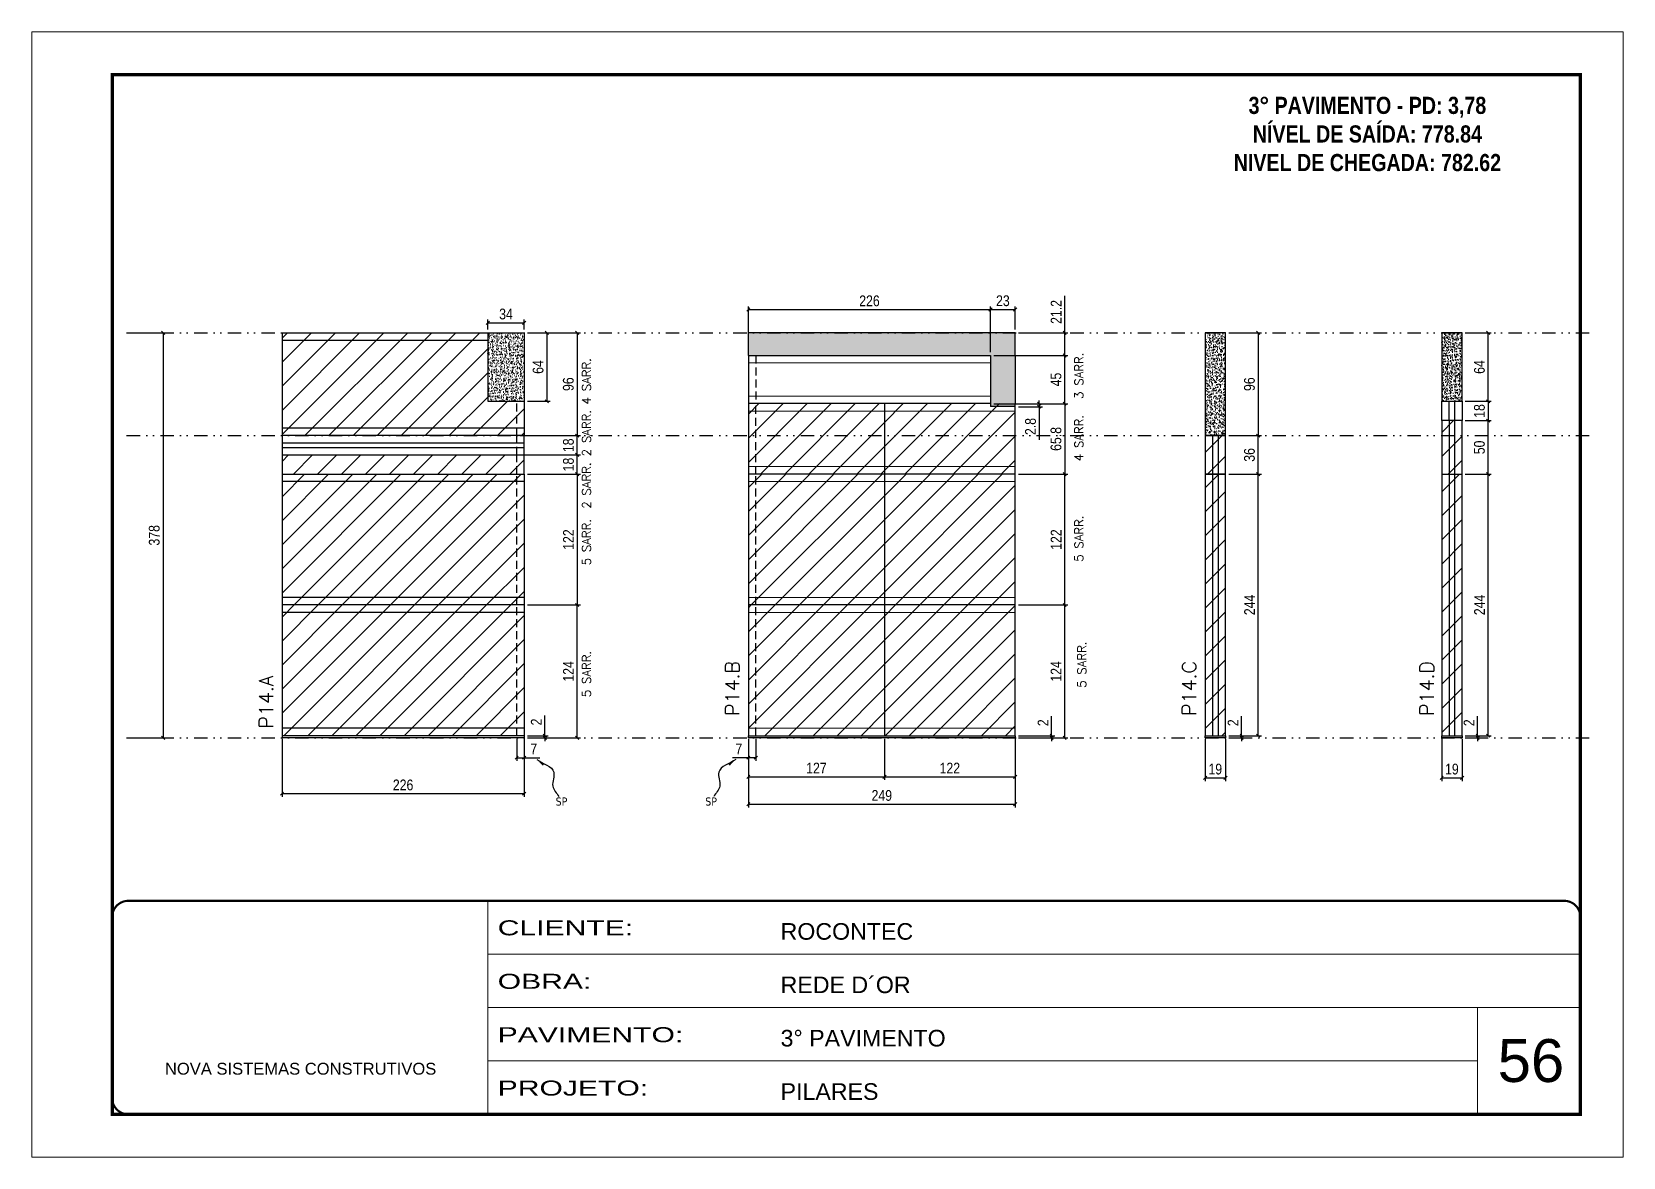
# Model space of a CAD drawing. Extents: x 2949 to 9203, y -16089 to 12527.
# Drawn here: x 7718 to 9203, y -3455 to -2405 of the extents above; entities that cross this region are included whole.
import ezdxf

# ---------------------------------------------------------------- set-up
doc = ezdxf.new("R2010")
doc.units = 0
for name, pattern in [('CONTINUO', [0]), ('DASHED', [0.75, 0.5, -0.25]), ('DIVIDE2', [0.625, 0.25, -0.125, 0, -0.125, 0, -0.125]), ('HIDDEN', [0.375, 0.25, -0.125])]:
    doc.linetypes.add(name, pattern=pattern)
for name, color, linetype, lineweight in [('CARIMBO', 255, 'Continuous', 9), ('Folhas', 255, 'Continuous', 9), ('Hachura', 251, 'Continuous', 9), ('Sarr 2.2x7', 40, 'Continuous', 9), ('SARRAFO DE PRESSAO', 251, 'DASHED', 9), ('Texto Seção', 7, 'Continuous', 15)]:
    doc.layers.add(name, color=color, linetype=linetype, lineweight=lineweight)
for name, color, linetype in [('COTA', 241, 'Continuous'), ('NOMENCLATURA', 7, 'Continuous'), ('Nível', 160, 'Continuous'), ('Painéis', 200, 'Continuous'), ('Romaneio', 10, 'Continuous'), ('SARR_2.2x7', 40, 'Continuous'), ('Sarrafo de Pressão', 42, 'HIDDEN'), ('texto', 7, 'Continuous')]:
    doc.layers.add(name, color=color, linetype=linetype)
doc.styles.add('ARIAL', font='arial.ttf')
doc.styles.add('COTA TECNICA', font='techl___.ttf', dxfattribs={"height": 10})
doc.styles.add('COTA TECNICA-50', font='techl___.ttf', dxfattribs={"height": 10})
doc.styles.add('REGUA-120', font='ROMANS.shx', dxfattribs={"height": 15})
doc.styles.add('ROMANC', font='techb___.ttf', dxfattribs={"height": 2.5})
doc.styles.add('ROMANS', font='romans.shx')
doc.styles.get("Standard").update_dxf_attribs({"font": 'arial.ttf'})
doc.styles.add('Tecnologia', font='')
doc.styles.get('Tecnologia').set_extended_font_data('Forgotten Futurist')
doc.dimstyles.new('COTA PAINEL-50', dxfattribs={"dimtxt": 10, "dimasz": 3, "dimexe": 3, "dimexo": 3, "dimgap": 3, "dimtad": 1, "dimdec": 1, "dimzin": 12, "dimdsep": 46, "dimtxsty": 'COTA TECNICA-50', "dimblk1": 'OBLIQUE', "dimblk2": 'OBLIQUE', "dimsah": 1, "dimcen": 0.9, "dimclrd": 4, "dimclre": 4, "dimclrt": 240, "dimadec": 1, "dimazin": 3, "dimtfac": 1, "dimtdec": 1, "dimtmove": 0, "dimatfit": 3, "dimfxl": 1, "dimtolj": 1, "dimtzin": 12, "dimarcsym": 0})
doc.dimstyles.new('PAINEL', dxfattribs={"dimtxt": 10, "dimasz": 3, "dimexe": 3, "dimexo": 3, "dimgap": 3, "dimtad": 1, "dimdec": 1, "dimzin": 12, "dimdsep": 46, "dimtxsty": 'COTA TECNICA', "dimblk1": 'OBLIQUE', "dimblk2": 'OBLIQUE', "dimsah": 1, "dimcen": 0.9, "dimclrd": 4, "dimclre": 4, "dimclrt": 240, "dimadec": 1, "dimazin": 3, "dimtfac": 1, "dimtdec": 1, "dimtmove": 0, "dimatfit": 3, "dimfxl": 1, "dimtolj": 1, "dimtzin": 12, "dimarcsym": 0})
doc.dimstyles.get("Standard").update_dxf_attribs({"dimtxt": 0.18, "dimasz": 0.18, "dimexe": 0.18, "dimexo": 0.0625, "dimgap": 0.09, "dimtad": 0, "dimtih": 1, "dimtoh": 1, "dimdec": 4, "dimzin": 0, "dimdsep": 46, "dimtxsty": 'Standard', "dimcen": 0.09, "dimadec": 0, "dimazin": 0, "dimtfac": 1, "dimtdec": 4, "dimtofl": 0, "dimtmove": 0, "dimatfit": 3, "dimfxl": 1, "dimtolj": 1, "dimtzin": 0, "dimarcsym": 0})
pattern_1 = [(45, (-122888.467, -34199.222), (-11.2253202, 11.2253202), [])]
pattern_2 = [(45, (-122888.467, -34198.222), (-11.2253202, 11.2253202), [])]
pattern_3 = [(45, (13.5, 3445.725), (-11.22532, 11.22532), [])]

msp = doc.modelspace()

# ---------------------------------------------------------------- texts
at = {"layer": 'CARIMBO', "style": 'ARIAL'}
msp.add_text('56', height=40, dxfattribs=at).set_placement((9085.39, -3384.6))
at = {"layer": 'NOMENCLATURA', "color": 2, "insert": (8963.86, -2438.68), "char_height": 16, "attachment_point": 2, "style": 'ROMANC'}
msp.add_mtext_dynamic_manual_height_columns('\\P3° PAVIMENTO - PD: 3,78\\PNÍVEL DE SAÍDA: 778.84\\PNIVEL DE CHEGADA: 782.62', width=300.2766, gutter_width=1, heights=[0], dxfattribs=at)
at = {"layer": 'texto', "color": 0, "char_height": 7.5, "attachment_point": 5}
for insert in [(8211.78, -3122.95), (8351.4, -3122.95)]:
    msp.add_mtext('{\\fTahoma|b0|i0|c0|p34;\\C4;SP}', dxfattribs=dict(at, insert=insert))
at = {"layer": 'Texto Seção', "linetype": 'Continuous', "style": 'ROMANS'}
for s, p in [('4 SARR.', (8239.15, -2752.43)), ('3 SARR.', (8698.62, -2747.22)), ('2 SARR.', (8239.15, -2800.8)), ('4 SARR.', (8698.62, -2805.41)), ('2 SARR.', (8239.15, -2849.75)), ('5 SARR.', (8239.15, -2902.54)), ('5 SARR.', (8698.62, -2899.24)), ('5 SARR.', (8239.15, -3025.55)), ('5 SARR.', (8701.33, -3016.83))]:
    msp.add_text(s, height=8, rotation=90, dxfattribs=at).set_placement(p)
at = {"layer": 'Texto Seção', "style": 'REGUA-120'}
msp.add_text('P14.A', height=13, rotation=90, dxfattribs=at).set_placement((7942.78, -3054.82))
at = {"layer": 'Texto Seção', "char_height": 13, "width": 285.3299, "attachment_point": 7, "rotation": 90, "style": 'REGUA-120'}
for s, insert in [('P14.B', (8377.73, -3042.99)), ('P14.C', (8804.12, -3042.99)), ('P14.D', (9025.91, -3042.99))]:
    msp.add_mtext(s, dxfattribs=dict(at, insert=insert))

# ---------------------------------------------------------------- blocks, each defined once
blk = doc.blocks.new('9999999999')
at = {"color": 30, "linetype": 'CONTINUO'}
for p, q in [((98564.6, 34230.2), (98564.6, 34429.4)), ((98564.6, 34379.6), (99584, 34379.6)), ((98564.6, 34329.8), (99488, 34329.8)), ((99584, 34329.8), (99488, 34329.8)), ((99488, 34329.8), (99488, 34230.2)), ((98564.6, 34280), (99488, 34280))]:
    blk.add_line(p, q, dxfattribs=at)
at = {"color": 30, "linetype": 'CONTINUO', "const_width": 2}
blk.add_lwpolyline([(99584, 34230.2), (99584, 34414.4, 0.414214), (99569, 34429.4), (98229, 34429.4, 0.414214), (98214, 34414.4), (98214, 34245.2, 0.414214), (98229, 34230.2), (99584, 34230.2)], format="xyb", dxfattribs=at)
at = {"layer": 'Folhas'}
blk.add_lwpolyline([(98139, 34190.2), (99624, 34190.2), (99624, 35240.2), (98139, 35240.2)], close=True, dxfattribs=at)
at = {"layer": 'Folhas', "color": 30, "const_width": 3}
blk.add_lwpolyline([(98214, 34230.2), (99584, 34230.2), (99584, 35200.2), (98214, 35200.2)], close=True, dxfattribs=at)
at = {"color": 7, "linetype": 'Continuous', "ltscale": 5, "style": 'ARIAL'}
for s, height, p in [('ROCONTEC', 15.48, (98837.7, 34393.1)), ('REDE D´OR', 15.48, (98837.7, 34343.3)), ('3° PAVIMENTO', 15.483, (98837.7, 34293.5)), ('NOVA SISTEMAS CONSTRUTIVOS', 11.059, (98263.2, 34267.2)), ('PILARES', 15.48, (98837.7, 34243.7))]:
    blk.add_text(s, height=height, dxfattribs=at).set_placement(p)
at = {"layer": 'Folhas', "color": 7, "style": 'Tecnologia', "width": 1.5}
for s, p in [('CLIENTE:', (98573.7, 34397.2)), ('OBRA:', (98573.7, 34347.3)), ('PAVIMENTO:', (98573.7, 34297.5)), ('PROJETO:', (98573.7, 34247.7))]:
    blk.add_text(s, height=14, dxfattribs=at).set_placement(p)
blk = doc.blocks.new('_Oblique')
at = {"color": 0, "linetype": 'ByBlock', "lineweight": -2}
blk.add_line((-0.5, -0.5), (0.5, 0.5), dxfattribs=at)
blk = doc.blocks.new('*D1697')
at = {"layer": 'COTA', "color": 4, "linetype": 'ByBlock', "lineweight": -2, "transparency": 16777216}
for p, q in [((7809, -2685.5), (7843, -2685.5)), ((7840, -2685.5), (7840, -3063.5)), ((7809, -3063.5), (7843, -3063.5))]:
    blk.add_line(p, q, dxfattribs=at)
at = {"layer": 'Defpoints', "color": 0, "linetype": 'ByBlock', "transparency": 16777216}
for p in [(7806, -2685.5), (7806, -3063.5), (7840, -3063.5)]:
    blk.add_point(p, dxfattribs=at)
at = {"layer": 'COTA', "color": 4, "linetype": 'ByBlock', "lineweight": -2, "transparency": 16777216, "xscale": 3, "yscale": 3, "zscale": 3}
for p, rotation in [((7840, -2685.5), 90), ((7840, -3063.5), 270)]:
    blk.add_blockref('_Oblique', p, dxfattribs=dict(at, rotation=rotation))
at = {"layer": 'COTA', "color": 240, "linetype": 'ByBlock', "transparency": 16777216, "insert": (7831.8, -2874.5), "char_height": 10, "attachment_point": 5, "rotation": 90, "style": 'COTA TECNICA'}
blk.add_mtext('\\A1;378', dxfattribs=at)
blk = doc.blocks.new('*D1655')
at = {"layer": 'COTA', "color": 4, "lineweight": -2, "transparency": 16777216}
for p, q in [((7951, -3064.5), (7951, -3118.6)), ((8177, -3064.5), (8177, -3118.6)), ((8177, -3115.6), (7951, -3115.6))]:
    blk.add_line(p, q, dxfattribs=at)
at = {"layer": 'Defpoints', "color": 0, "transparency": 16777216}
for p in [(7951, -3061.5), (8177, -3061.5), (7951, -3115.6)]:
    blk.add_point(p, dxfattribs=at)
at = {"layer": 'COTA', "color": 4, "lineweight": -2, "transparency": 16777216, "xscale": 3, "yscale": 3, "zscale": 3, "rotation": 180}
blk.add_blockref('_Oblique', (7951, -3115.6), dxfattribs=at)
at = {"layer": 'COTA', "color": 4, "lineweight": -2, "transparency": 16777216, "xscale": 3, "yscale": 3, "zscale": 3}
blk.add_blockref('_Oblique', (8177, -3115.6), dxfattribs=at)
at = {"layer": 'COTA', "color": 240, "transparency": 16777216, "insert": (8064, -3107.5), "char_height": 10, "attachment_point": 5, "style": 'COTA TECNICA'}
blk.add_mtext('\\A1;226', dxfattribs=at)
blk = doc.blocks.new('*D1656')
at = {"layer": 'COTA', "color": 4, "lineweight": -2, "transparency": 16777216}
for p, q in [((8170, -3064.5), (8170, -3085)), ((8177, -3066.5), (8177, -3085)), ((8170, -3082), (8177, -3082)), ((8177, -3082), (8191.7, -3082))]:
    blk.add_line(p, q, dxfattribs=at)
at = {"layer": 'Defpoints', "color": 0, "transparency": 16777216}
for p in [(8170, -3061.5), (8177, -3063.5), (8177, -3082)]:
    blk.add_point(p, dxfattribs=at)
at = {"layer": 'COTA', "color": 4, "lineweight": -2, "transparency": 16777216, "xscale": 3, "yscale": 3, "zscale": 3, "rotation": 180}
blk.add_blockref('_Oblique', (8170, -3082), dxfattribs=at)
at = {"layer": 'COTA', "color": 4, "lineweight": -2, "transparency": 16777216, "xscale": 3, "yscale": 3, "zscale": 3}
blk.add_blockref('_Oblique', (8177, -3082), dxfattribs=at)
at = {"layer": 'COTA', "color": 240, "transparency": 16777216, "insert": (8185.9, -3073.9), "char_height": 10, "attachment_point": 5, "style": 'COTA TECNICA-50'}
blk.add_mtext('\\A1;7', dxfattribs=at)
blk = doc.blocks.new('*D1657')
at = {"layer": 'Defpoints', "color": 0, "linetype": 'ByBlock', "transparency": 16777216}
for p in [(8177, -2939.5), (8226.4, -2939.5), (8177, -3063.5)]:
    blk.add_point(p, dxfattribs=at)
at = {"layer": 'Romaneio', "color": 4, "linetype": 'ByBlock', "lineweight": -2, "transparency": 16777216}
for p, q in [((8180, -2939.5), (8229.4, -2939.5)), ((8226.4, -3063.5), (8226.4, -2939.5)), ((8180, -3063.5), (8229.4, -3063.5))]:
    blk.add_line(p, q, dxfattribs=at)
at = {"layer": 'Romaneio', "color": 4, "linetype": 'ByBlock', "lineweight": -2, "transparency": 16777216, "xscale": 3, "yscale": 3, "zscale": 3}
for p, rotation in [((8226.4, -2939.5), 90), ((8226.4, -3063.5), 270)]:
    blk.add_blockref('_Oblique', p, dxfattribs=dict(at, rotation=rotation))
at = {"layer": 'Romaneio', "color": 240, "linetype": 'ByBlock', "transparency": 16777216, "insert": (8218.3, -3001.5), "char_height": 10, "attachment_point": 5, "rotation": 90, "style": 'COTA TECNICA'}
blk.add_mtext('\\A1;124', dxfattribs=at)
blk = doc.blocks.new('*D1658')
at = {"layer": 'COTA', "color": 4, "lineweight": -2, "transparency": 16777216}
for p, q in [((8196.3, -3061.5), (8196.3, -3042.7)), ((8180, -3061.5), (8199.3, -3061.5)), ((8180, -3063.5), (8199.3, -3063.5)), ((8196.3, -3063.5), (8196.3, -3061.5)), ((8196.3, -3063.5), (8196.3, -3066.5))]:
    blk.add_line(p, q, dxfattribs=at)
at = {"layer": 'Defpoints', "color": 0, "transparency": 16777216}
for p in [(8177, -3061.5), (8177, -3063.5), (8196.3, -3063.5)]:
    blk.add_point(p, dxfattribs=at)
at = {"layer": 'COTA', "color": 4, "lineweight": -2, "transparency": 16777216, "xscale": 3, "yscale": 3, "zscale": 3}
for p, rotation in [((8196.3, -3061.5), 270), ((8196.3, -3063.5), 90)]:
    blk.add_blockref('_Oblique', p, dxfattribs=dict(at, rotation=rotation))
at = {"layer": 'COTA', "color": 240, "transparency": 16777216, "insert": (8188.3, -3048.7), "char_height": 10, "attachment_point": 5, "rotation": 90, "style": 'COTA TECNICA-50'}
blk.add_mtext('\\A1;2', dxfattribs=at)
blk = doc.blocks.new('*D1659')
at = {"layer": 'COTA', "color": 4, "linetype": 'ByBlock', "lineweight": -2, "transparency": 16777216}
for p, q in [((8180, -2685.5), (8229.4, -2685.5)), ((8226.4, -2685.5), (8226.4, -2781.5)), ((8180, -2781.5), (8229.4, -2781.5))]:
    blk.add_line(p, q, dxfattribs=at)
at = {"layer": 'Defpoints', "color": 0, "linetype": 'ByBlock', "transparency": 16777216}
for p in [(8177, -2685.5), (8177, -2781.5), (8226.4, -2781.5)]:
    blk.add_point(p, dxfattribs=at)
at = {"layer": 'COTA', "color": 4, "linetype": 'ByBlock', "lineweight": -2, "transparency": 16777216, "xscale": 3, "yscale": 3, "zscale": 3}
for p, rotation in [((8226.4, -2685.5), 90), ((8226.4, -2781.5), 270)]:
    blk.add_blockref('_Oblique', p, dxfattribs=dict(at, rotation=rotation))
at = {"layer": 'COTA', "color": 240, "linetype": 'ByBlock', "transparency": 16777216, "insert": (8218.2, -2733.5), "char_height": 10, "attachment_point": 5, "rotation": 90, "style": 'COTA TECNICA'}
blk.add_mtext('\\A1;96', dxfattribs=at)
blk = doc.blocks.new('*D1698')
at = {"layer": 'COTA', "color": 4, "linetype": 'ByBlock', "lineweight": -2, "transparency": 16777216}
for p, q in [((8180, -2817.5), (8229.4, -2817.5)), ((8226.4, -2817.5), (8226.4, -2939.5)), ((8180, -2939.5), (8229.4, -2939.5))]:
    blk.add_line(p, q, dxfattribs=at)
at = {"layer": 'Defpoints', "color": 0, "linetype": 'ByBlock', "transparency": 16777216}
for p in [(8177, -2817.5), (8177, -2939.5), (8226.4, -2939.5)]:
    blk.add_point(p, dxfattribs=at)
at = {"layer": 'COTA', "color": 4, "linetype": 'ByBlock', "lineweight": -2, "transparency": 16777216, "xscale": 3, "yscale": 3, "zscale": 3}
for p, rotation in [((8226.4, -2817.5), 90), ((8226.4, -2939.5), 270)]:
    blk.add_blockref('_Oblique', p, dxfattribs=dict(at, rotation=rotation))
at = {"layer": 'COTA', "color": 240, "linetype": 'ByBlock', "transparency": 16777216, "insert": (8218.3, -2878.5), "char_height": 10, "attachment_point": 5, "rotation": 90, "style": 'COTA TECNICA'}
blk.add_mtext('\\A1;122', dxfattribs=at)
blk = doc.blocks.new('*D1699')
at = {"layer": 'COTA', "color": 4, "linetype": 'ByBlock', "lineweight": -2, "transparency": 16777216}
for p, q in [((8143, -2682.5), (8143, -2673.3)), ((8143, -2676.3), (8177, -2676.3)), ((8177, -2682.5), (8177, -2673.3))]:
    blk.add_line(p, q, dxfattribs=at)
at = {"layer": 'Defpoints', "color": 0, "linetype": 'ByBlock', "transparency": 16777216}
for p in [(8143, -2685.5), (8177, -2676.3), (8177, -2685.5)]:
    blk.add_point(p, dxfattribs=at)
at = {"layer": 'COTA', "color": 4, "linetype": 'ByBlock', "lineweight": -2, "transparency": 16777216, "xscale": 3, "yscale": 3, "zscale": 3, "rotation": 180}
blk.add_blockref('_Oblique', (8143, -2676.3), dxfattribs=at)
at = {"layer": 'COTA', "color": 4, "linetype": 'ByBlock', "lineweight": -2, "transparency": 16777216, "xscale": 3, "yscale": 3, "zscale": 3}
blk.add_blockref('_Oblique', (8177, -2676.3), dxfattribs=at)
at = {"layer": 'COTA', "color": 240, "linetype": 'ByBlock', "transparency": 16777216, "insert": (8160, -2668.1), "char_height": 10, "attachment_point": 5, "style": 'COTA TECNICA'}
blk.add_mtext('\\A1;34', dxfattribs=at)
blk = doc.blocks.new('*D1700')
at = {"layer": 'COTA', "color": 4, "linetype": 'ByBlock', "lineweight": -2, "transparency": 16777216}
for p, q in [((8180, -2685.5), (8201.1, -2685.5)), ((8198.1, -2685.5), (8198.1, -2749.5)), ((8180, -2749.5), (8201.1, -2749.5))]:
    blk.add_line(p, q, dxfattribs=at)
at = {"layer": 'Defpoints', "color": 0, "linetype": 'ByBlock', "transparency": 16777216}
for p in [(8177, -2685.5), (8177, -2749.5), (8198.1, -2749.5)]:
    blk.add_point(p, dxfattribs=at)
at = {"layer": 'COTA', "color": 4, "linetype": 'ByBlock', "lineweight": -2, "transparency": 16777216, "xscale": 3, "yscale": 3, "zscale": 3}
for p, rotation in [((8198.1, -2685.5), 90), ((8198.1, -2749.5), 270)]:
    blk.add_blockref('_Oblique', p, dxfattribs=dict(at, rotation=rotation))
at = {"layer": 'COTA', "color": 240, "linetype": 'ByBlock', "transparency": 16777216, "insert": (8190, -2717.5), "char_height": 10, "attachment_point": 5, "rotation": 90, "style": 'COTA TECNICA'}
blk.add_mtext('\\A1;64', dxfattribs=at)
blk = doc.blocks.new('*D1683')
at = {"layer": 'COTA', "color": 4, "lineweight": -2, "transparency": 16777216}
for p, q in [((8386.2, -3064.5), (8386.2, -3128.4)), ((8635.2, -3064.5), (8635.2, -3128.4)), ((8386.2, -3125.4), (8635.2, -3125.4))]:
    blk.add_line(p, q, dxfattribs=at)
at = {"layer": 'Defpoints', "color": 0, "transparency": 16777216}
for p in [(8386.2, -3061.5), (8635.2, -3061.5), (8635.2, -3125.4)]:
    blk.add_point(p, dxfattribs=at)
at = {"layer": 'COTA', "color": 4, "lineweight": -2, "transparency": 16777216, "xscale": 3, "yscale": 3, "zscale": 3, "rotation": 180}
blk.add_blockref('_Oblique', (8386.2, -3125.4), dxfattribs=at)
at = {"layer": 'COTA', "color": 4, "lineweight": -2, "transparency": 16777216, "xscale": 3, "yscale": 3, "zscale": 3}
blk.add_blockref('_Oblique', (8635.2, -3125.4), dxfattribs=at)
at = {"layer": 'COTA', "color": 240, "transparency": 16777216, "insert": (8510.7, -3117.3), "char_height": 10, "attachment_point": 5, "style": 'COTA TECNICA'}
blk.add_mtext('\\A1;249', dxfattribs=at)
blk = doc.blocks.new('*D1684')
at = {"layer": 'COTA', "color": 4, "lineweight": -2, "transparency": 16777216}
for p, q in [((8386.2, -3066.5), (8386.2, -3085)), ((8393.2, -3064.5), (8393.2, -3085)), ((8386.2, -3082), (8371.4, -3082)), ((8393.2, -3082), (8386.2, -3082))]:
    blk.add_line(p, q, dxfattribs=at)
at = {"layer": 'Defpoints', "color": 0, "transparency": 16777216}
for p in [(8386.2, -3063.5), (8393.2, -3061.5), (8386.2, -3082)]:
    blk.add_point(p, dxfattribs=at)
at = {"layer": 'COTA', "color": 4, "lineweight": -2, "transparency": 16777216, "xscale": 3, "yscale": 3, "zscale": 3, "rotation": 180}
blk.add_blockref('_Oblique', (8386.2, -3082), dxfattribs=at)
at = {"layer": 'COTA', "color": 4, "lineweight": -2, "transparency": 16777216, "xscale": 3, "yscale": 3, "zscale": 3}
blk.add_blockref('_Oblique', (8393.2, -3082), dxfattribs=at)
at = {"layer": 'COTA', "color": 240, "transparency": 16777216, "insert": (8377.3, -3073.9), "char_height": 10, "attachment_point": 5, "style": 'COTA TECNICA-50'}
blk.add_mtext('\\A1;7', dxfattribs=at)
blk = doc.blocks.new('*D1685')
at = {"layer": 'COTA', "color": 4, "lineweight": -2, "transparency": 16777216}
for p, q in [((8638.2, -2939.5), (8684.4, -2939.5)), ((8681.4, -3063.5), (8681.4, -2939.5)), ((8638.2, -3063.5), (8684.4, -3063.5))]:
    blk.add_line(p, q, dxfattribs=at)
at = {"layer": 'Defpoints', "color": 0, "transparency": 16777216}
for p in [(8635.2, -2939.5), (8681.4, -2939.5), (8635.2, -3063.5)]:
    blk.add_point(p, dxfattribs=at)
at = {"layer": 'COTA', "color": 4, "lineweight": -2, "transparency": 16777216, "xscale": 3, "yscale": 3, "zscale": 3}
for p, rotation in [((8681.4, -2939.5), 90), ((8681.4, -3063.5), 270)]:
    blk.add_blockref('_Oblique', p, dxfattribs=dict(at, rotation=rotation))
at = {"layer": 'COTA', "color": 240, "transparency": 16777216, "insert": (8673.3, -3001.5), "char_height": 10, "attachment_point": 5, "rotation": 90, "style": 'COTA TECNICA-50'}
blk.add_mtext('\\A1;124', dxfattribs=at)
blk = doc.blocks.new('*D1686')
at = {"layer": 'COTA', "color": 4, "lineweight": -2, "transparency": 16777216}
for p, q in [((8669.2, -3061.5), (8669.2, -3043.3)), ((8638.2, -3061.5), (8672.2, -3061.5)), ((8638.2, -3063.5), (8672.2, -3063.5)), ((8669.2, -3063.5), (8669.2, -3061.5)), ((8669.2, -3063.5), (8669.2, -3066.5))]:
    blk.add_line(p, q, dxfattribs=at)
at = {"layer": 'Defpoints', "color": 0, "transparency": 16777216}
for p in [(8635.2, -3061.5), (8635.2, -3063.5), (8669.2, -3063.5)]:
    blk.add_point(p, dxfattribs=at)
at = {"layer": 'COTA', "color": 4, "lineweight": -2, "transparency": 16777216, "xscale": 3, "yscale": 3, "zscale": 3}
for p, rotation in [((8669.2, -3061.5), 270), ((8669.2, -3063.5), 90)]:
    blk.add_blockref('_Oblique', p, dxfattribs=dict(at, rotation=rotation))
at = {"layer": 'COTA', "color": 240, "transparency": 16777216, "insert": (8661.2, -3049.4), "char_height": 10, "attachment_point": 5, "rotation": 90, "style": 'COTA TECNICA-50'}
blk.add_mtext('\\A1;2', dxfattribs=at)
blk = doc.blocks.new('*D1687')
at = {"layer": 'COTA', "color": 4, "linetype": 'ByBlock', "lineweight": -2, "transparency": 16777216}
for p, q in [((8615.2, -2751.7), (8684.4, -2751.7)), ((8681.4, -2751.7), (8681.4, -2817.5)), ((8638.2, -2817.5), (8684.4, -2817.5))]:
    blk.add_line(p, q, dxfattribs=at)
at = {"layer": 'Defpoints', "color": 0, "linetype": 'ByBlock', "transparency": 16777216}
for p in [(8612.2, -2751.7), (8635.2, -2817.5), (8681.4, -2817.5)]:
    blk.add_point(p, dxfattribs=at)
at = {"layer": 'COTA', "color": 4, "linetype": 'ByBlock', "lineweight": -2, "transparency": 16777216, "xscale": 3, "yscale": 3, "zscale": 3}
for p, rotation in [((8681.4, -2751.7), 90), ((8681.4, -2817.5), 270)]:
    blk.add_blockref('_Oblique', p, dxfattribs=dict(at, rotation=rotation))
at = {"layer": 'COTA', "color": 240, "linetype": 'ByBlock', "transparency": 16777216, "insert": (8673.3, -2784.6), "char_height": 10, "attachment_point": 5, "rotation": 90, "style": 'COTA TECNICA'}
blk.add_mtext('\\A1;65.8', dxfattribs=at)
blk = doc.blocks.new('*D1688')
at = {"layer": 'COTA', "color": 4, "linetype": 'ByBlock', "lineweight": -2, "transparency": 16777216}
for p, q in [((8638.2, -2817.5), (8684.4, -2817.5)), ((8681.4, -2939.5), (8681.4, -2817.5)), ((8638.2, -2939.5), (8684.4, -2939.5))]:
    blk.add_line(p, q, dxfattribs=at)
at = {"layer": 'Defpoints', "color": 0, "linetype": 'ByBlock', "transparency": 16777216}
for p in [(8635.2, -2817.5), (8681.4, -2817.5), (8635.2, -2939.5)]:
    blk.add_point(p, dxfattribs=at)
at = {"layer": 'COTA', "color": 4, "linetype": 'ByBlock', "lineweight": -2, "transparency": 16777216, "xscale": 3, "yscale": 3, "zscale": 3}
for p, rotation in [((8681.4, -2817.5), 90), ((8681.4, -2939.5), 270)]:
    blk.add_blockref('_Oblique', p, dxfattribs=dict(at, rotation=rotation))
at = {"layer": 'COTA', "color": 240, "linetype": 'ByBlock', "transparency": 16777216, "insert": (8673.4, -2878.5), "char_height": 10, "attachment_point": 5, "rotation": 90, "style": 'COTA TECNICA'}
blk.add_mtext('\\A1;122', dxfattribs=at)
blk = doc.blocks.new('*D1726')
at = {"layer": 'COTA', "color": 4, "linetype": 'ByBlock', "lineweight": -2, "transparency": 16777216}
for p, q in [((8386.2, -3064.5), (8386.2, -3102.8)), ((8513.2, -3064.5), (8513.2, -3102.8)), ((8386.2, -3099.8), (8513.2, -3099.8))]:
    blk.add_line(p, q, dxfattribs=at)
at = {"layer": 'Defpoints', "color": 0, "linetype": 'ByBlock', "transparency": 16777216}
for p in [(8386.2, -3061.5), (8513.2, -3061.5), (8513.2, -3099.8)]:
    blk.add_point(p, dxfattribs=at)
at = {"layer": 'COTA', "color": 4, "linetype": 'ByBlock', "lineweight": -2, "transparency": 16777216, "xscale": 3, "yscale": 3, "zscale": 3, "rotation": 180}
blk.add_blockref('_Oblique', (8386.2, -3099.8), dxfattribs=at)
at = {"layer": 'COTA', "color": 4, "linetype": 'ByBlock', "lineweight": -2, "transparency": 16777216, "xscale": 3, "yscale": 3, "zscale": 3}
blk.add_blockref('_Oblique', (8513.2, -3099.8), dxfattribs=at)
at = {"layer": 'COTA', "color": 240, "linetype": 'ByBlock', "transparency": 16777216, "insert": (8449.7, -3091.7), "char_height": 10, "attachment_point": 5, "style": 'COTA TECNICA'}
blk.add_mtext('\\A1;127', dxfattribs=at)
blk = doc.blocks.new('*D1727')
at = {"layer": 'COTA', "color": 4, "linetype": 'ByBlock', "lineweight": -2, "transparency": 16777216}
for p, q in [((8513.2, -3064.5), (8513.2, -3102.8)), ((8635.2, -3066.5), (8635.2, -3102.8)), ((8513.2, -3099.8), (8635.2, -3099.8))]:
    blk.add_line(p, q, dxfattribs=at)
at = {"layer": 'Defpoints', "color": 0, "linetype": 'ByBlock', "transparency": 16777216}
for p in [(8513.2, -3061.5), (8635.2, -3063.5), (8635.2, -3099.8)]:
    blk.add_point(p, dxfattribs=at)
at = {"layer": 'COTA', "color": 4, "linetype": 'ByBlock', "lineweight": -2, "transparency": 16777216, "xscale": 3, "yscale": 3, "zscale": 3, "rotation": 180}
blk.add_blockref('_Oblique', (8513.2, -3099.8), dxfattribs=at)
at = {"layer": 'COTA', "color": 4, "linetype": 'ByBlock', "lineweight": -2, "transparency": 16777216, "xscale": 3, "yscale": 3, "zscale": 3}
blk.add_blockref('_Oblique', (8635.2, -3099.8), dxfattribs=at)
at = {"layer": 'COTA', "color": 240, "linetype": 'ByBlock', "transparency": 16777216, "insert": (8574.2, -3091.7), "char_height": 10, "attachment_point": 5, "style": 'COTA TECNICA'}
blk.add_mtext('\\A1;122', dxfattribs=at)
blk = doc.blocks.new('*D1662')
at = {"layer": 'COTA', "color": 4, "lineweight": -2, "transparency": 16777216}
for p, q in [((8812.4, -3064.5), (8812.4, -3103.8)), ((8831.4, -3064.5), (8831.4, -3103.8)), ((8812.4, -3100.8), (8831.4, -3100.8))]:
    blk.add_line(p, q, dxfattribs=at)
at = {"layer": 'Defpoints', "color": 0, "transparency": 16777216}
for p in [(8812.4, -3061.5), (8831.4, -3061.5), (8831.4, -3100.8)]:
    blk.add_point(p, dxfattribs=at)
at = {"layer": 'COTA', "color": 4, "lineweight": -2, "transparency": 16777216, "xscale": 3, "yscale": 3, "zscale": 3, "rotation": 180}
blk.add_blockref('_Oblique', (8812.4, -3100.8), dxfattribs=at)
at = {"layer": 'COTA', "color": 4, "lineweight": -2, "transparency": 16777216, "xscale": 3, "yscale": 3, "zscale": 3}
blk.add_blockref('_Oblique', (8831.4, -3100.8), dxfattribs=at)
at = {"layer": 'COTA', "color": 240, "transparency": 16777216, "insert": (8821.9, -3092.7), "char_height": 10, "attachment_point": 5, "style": 'COTA TECNICA'}
blk.add_mtext('\\A1;19', dxfattribs=at)
blk = doc.blocks.new('*D1663')
at = {"layer": 'COTA', "color": 4, "lineweight": -2, "transparency": 16777216}
for p, q in [((9033.2, -3064.5), (9033.2, -3103.8)), ((9052.2, -3064.5), (9052.2, -3103.8)), ((9033.2, -3100.8), (9052.2, -3100.8))]:
    blk.add_line(p, q, dxfattribs=at)
at = {"layer": 'Defpoints', "color": 0, "transparency": 16777216}
for p in [(9033.2, -3061.5), (9052.2, -3061.5), (9052.2, -3100.8)]:
    blk.add_point(p, dxfattribs=at)
at = {"layer": 'COTA', "color": 4, "lineweight": -2, "transparency": 16777216, "xscale": 3, "yscale": 3, "zscale": 3, "rotation": 180}
blk.add_blockref('_Oblique', (9033.2, -3100.8), dxfattribs=at)
at = {"layer": 'COTA', "color": 4, "lineweight": -2, "transparency": 16777216, "xscale": 3, "yscale": 3, "zscale": 3}
blk.add_blockref('_Oblique', (9052.2, -3100.8), dxfattribs=at)
at = {"layer": 'COTA', "color": 240, "transparency": 16777216, "insert": (9042.7, -3092.7), "char_height": 10, "attachment_point": 5, "style": 'COTA TECNICA'}
blk.add_mtext('\\A1;19', dxfattribs=at)
blk = doc.blocks.new('*D1664')
at = {"layer": 'COTA', "color": 4, "lineweight": -2, "transparency": 16777216}
for p, q in [((9055.2, -2685.5), (9079.5, -2685.5)), ((9076.5, -2749.5), (9076.5, -2685.5)), ((9055.2, -2749.5), (9079.5, -2749.5))]:
    blk.add_line(p, q, dxfattribs=at)
at = {"layer": 'Defpoints', "color": 0, "transparency": 16777216}
for p in [(9052.2, -2685.5), (9076.5, -2685.5), (9052.2, -2749.5)]:
    blk.add_point(p, dxfattribs=at)
at = {"layer": 'COTA', "color": 4, "lineweight": -2, "transparency": 16777216, "xscale": 3, "yscale": 3, "zscale": 3}
for p, rotation in [((9076.5, -2685.5), 90), ((9076.5, -2749.5), 270)]:
    blk.add_blockref('_Oblique', p, dxfattribs=dict(at, rotation=rotation))
at = {"layer": 'COTA', "color": 240, "transparency": 16777216, "insert": (9068.4, -2717.5), "char_height": 10, "attachment_point": 5, "rotation": 90, "style": 'COTA TECNICA'}
blk.add_mtext('\\A1;64', dxfattribs=at)
blk = doc.blocks.new('*D1665')
at = {"layer": 'COTA', "color": 4, "lineweight": -2, "transparency": 16777216}
for p, q in [((8846.5, -3061.5), (8846.5, -3043.3)), ((8834.4, -3061.5), (8849.5, -3061.5)), ((8834.4, -3063.5), (8849.5, -3063.5)), ((8846.5, -3063.5), (8846.5, -3061.5)), ((8846.5, -3063.5), (8846.5, -3066.5))]:
    blk.add_line(p, q, dxfattribs=at)
at = {"layer": 'Defpoints', "color": 0, "transparency": 16777216}
for p in [(8831.4, -3061.5), (8831.4, -3063.5), (8846.5, -3061.5)]:
    blk.add_point(p, dxfattribs=at)
at = {"layer": 'COTA', "color": 4, "lineweight": -2, "transparency": 16777216, "xscale": 3, "yscale": 3, "zscale": 3}
for p, rotation in [((8846.5, -3061.5), 270), ((8846.5, -3063.5), 90)]:
    blk.add_blockref('_Oblique', p, dxfattribs=dict(at, rotation=rotation))
at = {"layer": 'COTA', "color": 240, "transparency": 16777216, "insert": (8838.5, -3049.4), "char_height": 10, "attachment_point": 5, "rotation": 90, "style": 'COTA TECNICA-50'}
blk.add_mtext('\\A1;2', dxfattribs=at)
blk = doc.blocks.new('*D1702')
at = {"layer": 'COTA', "color": 4, "linetype": 'ByBlock', "lineweight": -2, "transparency": 16777216}
for p, q in [((8834.4, -2685.5), (8865, -2685.5)), ((8862, -2685.5), (8862, -2781.5)), ((8834.4, -2781.5), (8865, -2781.5))]:
    blk.add_line(p, q, dxfattribs=at)
at = {"layer": 'Defpoints', "color": 0, "linetype": 'ByBlock', "transparency": 16777216}
for p in [(8831.4, -2685.5), (8831.4, -2781.5), (8862, -2781.5)]:
    blk.add_point(p, dxfattribs=at)
at = {"layer": 'COTA', "color": 4, "linetype": 'ByBlock', "lineweight": -2, "transparency": 16777216, "xscale": 3, "yscale": 3, "zscale": 3}
for p, rotation in [((8862, -2685.5), 90), ((8862, -2781.5), 270)]:
    blk.add_blockref('_Oblique', p, dxfattribs=dict(at, rotation=rotation))
at = {"layer": 'COTA', "color": 240, "linetype": 'ByBlock', "transparency": 16777216, "insert": (8853.8, -2733.5), "char_height": 10, "attachment_point": 5, "rotation": 90, "style": 'COTA TECNICA'}
blk.add_mtext('\\A1;96', dxfattribs=at)
blk = doc.blocks.new('*D1703')
at = {"layer": 'COTA', "color": 4, "linetype": 'ByBlock', "lineweight": -2, "transparency": 16777216}
for p, q in [((8834.4, -2817.5), (8865, -2817.5)), ((8862, -3061.5), (8862, -2817.5)), ((8834.4, -3061.5), (8865, -3061.5))]:
    blk.add_line(p, q, dxfattribs=at)
at = {"layer": 'Defpoints', "color": 0, "linetype": 'ByBlock', "transparency": 16777216}
for p in [(8831.4, -2817.5), (8862, -2817.5), (8831.4, -3061.5)]:
    blk.add_point(p, dxfattribs=at)
at = {"layer": 'COTA', "color": 4, "linetype": 'ByBlock', "lineweight": -2, "transparency": 16777216, "xscale": 3, "yscale": 3, "zscale": 3}
for p, rotation in [((8862, -2817.5), 90), ((8862, -3061.5), 270)]:
    blk.add_blockref('_Oblique', p, dxfattribs=dict(at, rotation=rotation))
at = {"layer": 'COTA', "color": 240, "linetype": 'ByBlock', "transparency": 16777216, "insert": (8853.9, -2939.5), "char_height": 10, "attachment_point": 5, "rotation": 90, "style": 'COTA TECNICA'}
blk.add_mtext('\\A1;244', dxfattribs=at)
blk = doc.blocks.new('*D1704')
at = {"layer": 'COTA', "color": 4, "linetype": 'ByBlock', "lineweight": -2, "transparency": 16777216}
for p, q in [((8834.4, -2781.5), (8865, -2781.5)), ((8862, -2817.5), (8862, -2781.5)), ((8834.4, -2817.5), (8865, -2817.5))]:
    blk.add_line(p, q, dxfattribs=at)
at = {"layer": 'Defpoints', "color": 0, "linetype": 'ByBlock', "transparency": 16777216}
for p in [(8831.4, -2781.5), (8862, -2781.5), (8831.4, -2817.5)]:
    blk.add_point(p, dxfattribs=at)
at = {"layer": 'COTA', "color": 4, "linetype": 'ByBlock', "lineweight": -2, "transparency": 16777216, "xscale": 3, "yscale": 3, "zscale": 3}
for p, rotation in [((8862, -2781.5), 90), ((8862, -2817.5), 270)]:
    blk.add_blockref('_Oblique', p, dxfattribs=dict(at, rotation=rotation))
at = {"layer": 'COTA', "color": 240, "linetype": 'ByBlock', "transparency": 16777216, "insert": (8853.8, -2799.5), "char_height": 10, "attachment_point": 5, "rotation": 90, "style": 'COTA TECNICA'}
blk.add_mtext('\\A1;36', dxfattribs=at)
blk = doc.blocks.new('*D1666')
at = {"layer": 'COTA', "color": 4, "linetype": 'ByBlock', "lineweight": -2, "transparency": 16777216}
for p, q in [((9055.2, -2817.5), (9079.5, -2817.5)), ((9076.5, -3061.5), (9076.5, -2817.5)), ((9055.2, -3061.5), (9079.5, -3061.5))]:
    blk.add_line(p, q, dxfattribs=at)
at = {"layer": 'Defpoints', "color": 0, "linetype": 'ByBlock', "transparency": 16777216}
for p in [(9052.2, -2817.5), (9076.5, -2817.5), (9052.2, -3061.5)]:
    blk.add_point(p, dxfattribs=at)
at = {"layer": 'COTA', "color": 4, "linetype": 'ByBlock', "lineweight": -2, "transparency": 16777216, "xscale": 3, "yscale": 3, "zscale": 3}
for p, rotation in [((9076.5, -2817.5), 90), ((9076.5, -3061.5), 270)]:
    blk.add_blockref('_Oblique', p, dxfattribs=dict(at, rotation=rotation))
at = {"layer": 'COTA', "color": 240, "linetype": 'ByBlock', "transparency": 16777216, "insert": (9068.5, -2939.5), "char_height": 10, "attachment_point": 5, "rotation": 90, "style": 'COTA TECNICA'}
blk.add_mtext('\\A1;244', dxfattribs=at)
blk = doc.blocks.new('*D1667')
at = {"layer": 'COTA', "color": 4, "linetype": 'ByBlock', "lineweight": -2, "transparency": 16777216}
for p, q in [((9055.2, -2767.5), (9079.5, -2767.5)), ((9076.5, -2817.5), (9076.5, -2767.5)), ((9055.2, -2817.5), (9079.5, -2817.5))]:
    blk.add_line(p, q, dxfattribs=at)
at = {"layer": 'Defpoints', "color": 0, "linetype": 'ByBlock', "transparency": 16777216}
for p in [(9052.2, -2767.5), (9076.5, -2767.5), (9052.2, -2817.5)]:
    blk.add_point(p, dxfattribs=at)
at = {"layer": 'COTA', "color": 4, "linetype": 'ByBlock', "lineweight": -2, "transparency": 16777216, "xscale": 3, "yscale": 3, "zscale": 3}
for p, rotation in [((9076.5, -2767.5), 90), ((9076.5, -2817.5), 270)]:
    blk.add_blockref('_Oblique', p, dxfattribs=dict(at, rotation=rotation))
at = {"layer": 'COTA', "color": 240, "linetype": 'ByBlock', "transparency": 16777216, "insert": (9068.4, -2792.5), "char_height": 10, "attachment_point": 5, "rotation": 90, "style": 'COTA TECNICA'}
blk.add_mtext('\\A1;50', dxfattribs=at)
blk = doc.blocks.new('*D1705')
at = {"layer": 'COTA', "color": 4, "linetype": 'ByBlock', "lineweight": -2, "transparency": 16777216}
for p, q in [((9066.7, -3061.5), (9066.7, -3043.3)), ((9055.2, -3061.5), (9069.7, -3061.5)), ((9055.2, -3063.5), (9069.7, -3063.5)), ((9066.7, -3063.5), (9066.7, -3061.5)), ((9066.7, -3063.5), (9066.7, -3066.5))]:
    blk.add_line(p, q, dxfattribs=at)
at = {"layer": 'Defpoints', "color": 0, "linetype": 'ByBlock', "transparency": 16777216}
for p in [(9052.2, -3061.5), (9052.2, -3063.5), (9066.7, -3061.5)]:
    blk.add_point(p, dxfattribs=at)
at = {"layer": 'COTA', "color": 4, "linetype": 'ByBlock', "lineweight": -2, "transparency": 16777216, "xscale": 3, "yscale": 3, "zscale": 3}
for p, rotation in [((9066.7, -3061.5), 270), ((9066.7, -3063.5), 90)]:
    blk.add_blockref('_Oblique', p, dxfattribs=dict(at, rotation=rotation))
at = {"layer": 'COTA', "color": 240, "linetype": 'ByBlock', "transparency": 16777216, "insert": (9058.7, -3049.4), "char_height": 10, "attachment_point": 5, "rotation": 90, "style": 'COTA TECNICA'}
blk.add_mtext('\\A1;2', dxfattribs=at)
blk = doc.blocks.new('*D1739')
at = {"layer": 'COTA', "color": 4, "linetype": 'ByBlock', "lineweight": -2, "transparency": 16777216}
for p, q in [((8681.4, -2685.5), (8681.4, -2651.2)), ((8638.2, -2685.5), (8684.4, -2685.5)), ((8681.4, -2706.7), (8681.4, -2685.5)), ((8615.2, -2706.7), (8684.4, -2706.7))]:
    blk.add_line(p, q, dxfattribs=at)
at = {"layer": 'Defpoints', "color": 0, "linetype": 'ByBlock', "transparency": 16777216}
for p in [(8635.2, -2685.5), (8681.4, -2685.5), (8612.2, -2706.7)]:
    blk.add_point(p, dxfattribs=at)
at = {"layer": 'COTA', "color": 4, "linetype": 'ByBlock', "lineweight": -2, "transparency": 16777216, "xscale": 3, "yscale": 3, "zscale": 3}
for p, rotation in [((8681.4, -2685.5), 90), ((8681.4, -2706.7), 270)]:
    blk.add_blockref('_Oblique', p, dxfattribs=dict(at, rotation=rotation))
at = {"layer": 'COTA', "color": 240, "linetype": 'ByBlock', "transparency": 16777216, "insert": (8673.4, -2666.1), "char_height": 10, "attachment_point": 5, "rotation": 90, "style": 'COTA TECNICA'}
blk.add_mtext('\\A1;21.2', dxfattribs=at)
blk = doc.blocks.new('*D1740')
at = {"layer": 'COTA', "color": 4, "lineweight": -2, "transparency": 16777216}
for p, q in [((8180, -2799.5), (8229.4, -2799.5)), ((8226.4, -2817.5), (8226.4, -2799.5)), ((8180, -2817.5), (8229.4, -2817.5))]:
    blk.add_line(p, q, dxfattribs=at)
at = {"layer": 'Defpoints', "color": 0, "transparency": 16777216}
for p in [(8177, -2799.5), (8226.4, -2799.5), (8177, -2817.5)]:
    blk.add_point(p, dxfattribs=at)
at = {"layer": 'COTA', "color": 4, "lineweight": -2, "transparency": 16777216, "xscale": 3, "yscale": 3, "zscale": 3}
for p, rotation in [((8226.4, -2799.5), 90), ((8226.4, -2817.5), 270)]:
    blk.add_blockref('_Oblique', p, dxfattribs=dict(at, rotation=rotation))
at = {"layer": 'COTA', "color": 240, "transparency": 16777216, "insert": (8218.3, -2808.5), "char_height": 10, "attachment_point": 5, "rotation": 90, "style": 'COTA TECNICA'}
blk.add_mtext('\\A1;18', dxfattribs=at)
blk = doc.blocks.new('*D1741')
at = {"layer": 'COTA', "color": 4, "lineweight": -2, "transparency": 16777216}
for p, q in [((8615.2, -2706.7), (8684.4, -2706.7)), ((8681.4, -2751.7), (8681.4, -2706.7)), ((8615.2, -2751.7), (8684.4, -2751.7))]:
    blk.add_line(p, q, dxfattribs=at)
at = {"layer": 'Defpoints', "color": 0, "transparency": 16777216}
for p in [(8612.2, -2706.7), (8681.4, -2706.7), (8612.2, -2751.7)]:
    blk.add_point(p, dxfattribs=at)
at = {"layer": 'COTA', "color": 4, "lineweight": -2, "transparency": 16777216, "xscale": 3, "yscale": 3, "zscale": 3}
for p, rotation in [((8681.4, -2706.7), 90), ((8681.4, -2751.7), 270)]:
    blk.add_blockref('_Oblique', p, dxfattribs=dict(at, rotation=rotation))
at = {"layer": 'COTA', "color": 240, "transparency": 16777216, "insert": (8673.3, -2729.2), "char_height": 10, "attachment_point": 5, "rotation": 90, "style": 'COTA TECNICA'}
blk.add_mtext('\\A1;45', dxfattribs=at)
blk = doc.blocks.new('*D2839')
at = {"layer": 'COTA', "color": 4, "lineweight": -2, "transparency": 16777216}
for p, q in [((8173, -2781.5), (8229.4, -2781.5)), ((8226.4, -2799.5), (8226.4, -2781.5)), ((8173, -2799.5), (8229.4, -2799.5))]:
    blk.add_line(p, q, dxfattribs=at)
at = {"layer": 'Defpoints', "color": 0, "transparency": 16777216}
for p in [(8170, -2781.5), (8226.4, -2781.5), (8170, -2799.5)]:
    blk.add_point(p, dxfattribs=at)
at = {"layer": 'COTA', "color": 4, "lineweight": -2, "transparency": 16777216, "xscale": 3, "yscale": 3, "zscale": 3}
for p, rotation in [((8226.4, -2781.5), 90), ((8226.4, -2799.5), 270)]:
    blk.add_blockref('_Oblique', p, dxfattribs=dict(at, rotation=rotation))
at = {"layer": 'COTA', "color": 240, "transparency": 16777216, "insert": (8218.3, -2790.5), "char_height": 10, "attachment_point": 5, "rotation": 90, "style": 'COTA TECNICA-50'}
blk.add_mtext('\\A1;18', dxfattribs=at)
blk = doc.blocks.new('*D2840')
at = {"layer": 'COTA', "color": 4, "lineweight": -2, "transparency": 16777216}
for p, q in [((8615.2, -2751.7), (8660.6, -2751.7)), ((8638.2, -2754.5), (8660.6, -2754.5)), ((8657.6, -2751.7), (8657.6, -2748.7)), ((8657.6, -2751.7), (8657.6, -2754.5)), ((8657.6, -2754.5), (8657.6, -2785.5))]:
    blk.add_line(p, q, dxfattribs=at)
at = {"layer": 'Defpoints', "color": 0, "transparency": 16777216}
for p in [(8612.2, -2751.7), (8635.2, -2754.5), (8657.6, -2754.5)]:
    blk.add_point(p, dxfattribs=at)
at = {"layer": 'COTA', "color": 4, "lineweight": -2, "transparency": 16777216, "xscale": 3, "yscale": 3, "zscale": 3}
for p, rotation in [((8657.6, -2751.7), 270), ((8657.6, -2754.5), 90)]:
    blk.add_blockref('_Oblique', p, dxfattribs=dict(at, rotation=rotation))
at = {"layer": 'COTA', "color": 240, "transparency": 16777216, "insert": (8649.5, -2773), "char_height": 10, "attachment_point": 5, "rotation": 90, "style": 'COTA TECNICA-50'}
blk.add_mtext('\\A1;2.8', dxfattribs=at)
blk = doc.blocks.new('*D2841')
at = {"layer": 'COTA', "color": 4, "lineweight": -2, "transparency": 16777216}
for p, q in [((8386.2, -2703.7), (8386.2, -2660.9)), ((8386.2, -2663.9), (8612.2, -2663.9)), ((8612.2, -2703.7), (8612.2, -2660.9))]:
    blk.add_line(p, q, dxfattribs=at)
at = {"layer": 'Defpoints', "color": 0, "transparency": 16777216}
for p in [(8612.2, -2663.9), (8386.2, -2706.7), (8612.2, -2706.7)]:
    blk.add_point(p, dxfattribs=at)
at = {"layer": 'COTA', "color": 4, "lineweight": -2, "transparency": 16777216, "xscale": 3, "yscale": 3, "zscale": 3, "rotation": 180}
blk.add_blockref('_Oblique', (8386.2, -2663.9), dxfattribs=at)
at = {"layer": 'COTA', "color": 4, "lineweight": -2, "transparency": 16777216, "xscale": 3, "yscale": 3, "zscale": 3}
blk.add_blockref('_Oblique', (8612.2, -2663.9), dxfattribs=at)
at = {"layer": 'COTA', "color": 240, "transparency": 16777216, "insert": (8499.2, -2655.8), "char_height": 10, "attachment_point": 5, "style": 'COTA TECNICA-50'}
blk.add_mtext('\\A1;226', dxfattribs=at)
blk = doc.blocks.new('*D2842')
at = {"layer": 'COTA', "color": 4, "lineweight": -2, "transparency": 16777216}
for p, q in [((8612.2, -2703.7), (8612.2, -2660.9)), ((8612.2, -2663.9), (8635.2, -2663.9)), ((8635.2, -2682.5), (8635.2, -2660.9))]:
    blk.add_line(p, q, dxfattribs=at)
at = {"layer": 'Defpoints', "color": 0, "transparency": 16777216}
for p in [(8635.2, -2663.9), (8635.2, -2685.5), (8612.2, -2706.7)]:
    blk.add_point(p, dxfattribs=at)
at = {"layer": 'COTA', "color": 4, "lineweight": -2, "transparency": 16777216, "xscale": 3, "yscale": 3, "zscale": 3, "rotation": 180}
blk.add_blockref('_Oblique', (8612.2, -2663.9), dxfattribs=at)
at = {"layer": 'COTA', "color": 4, "lineweight": -2, "transparency": 16777216, "xscale": 3, "yscale": 3, "zscale": 3}
blk.add_blockref('_Oblique', (8635.2, -2663.9), dxfattribs=at)
at = {"layer": 'COTA', "color": 240, "transparency": 16777216, "insert": (8623.7, -2655.7), "char_height": 10, "attachment_point": 5, "style": 'COTA TECNICA-50'}
blk.add_mtext('\\A1;23', dxfattribs=at)
blk = doc.blocks.new('*D2843')
at = {"layer": 'COTA', "color": 4, "lineweight": -2, "transparency": 16777216}
for p, q in [((9055.2, -2749.5), (9079.5, -2749.5)), ((9076.5, -2749.5), (9076.5, -2767.5)), ((9055.2, -2767.5), (9079.5, -2767.5))]:
    blk.add_line(p, q, dxfattribs=at)
at = {"layer": 'Defpoints', "color": 0, "transparency": 16777216}
for p in [(9052.2, -2749.5), (9052.2, -2767.5), (9076.5, -2767.5)]:
    blk.add_point(p, dxfattribs=at)
at = {"layer": 'COTA', "color": 4, "lineweight": -2, "transparency": 16777216, "xscale": 3, "yscale": 3, "zscale": 3}
for p, rotation in [((9076.5, -2749.5), 90), ((9076.5, -2767.5), 270)]:
    blk.add_blockref('_Oblique', p, dxfattribs=dict(at, rotation=rotation))
at = {"layer": 'COTA', "color": 240, "transparency": 16777216, "insert": (9068.4, -2758.5), "char_height": 10, "attachment_point": 5, "rotation": 90, "style": 'COTA TECNICA-50'}
blk.add_mtext('\\A1;18', dxfattribs=at)

# ---------------------------------------------------------------- dimensions: what is measured, and where the dimension line sits
at = {"layer": 'COTA'}
for base, p1, p2, picture, middle in [((8612.18, -2663.87), (8386.18, -2706.66), (8612.18, -2706.66), '*D2841', (8499.18, -2655.77)), ((8635.18, -2663.87), (8612.18, -2706.66), (8635.18, -2685.46), '*D2842', (8623.68, -2655.65)), ((8177, -3081.97), (8170, -3061.46), (8177, -3063.46), '*D1656', (8185.87, -3073.9))]:
    dim = msp.add_linear_dim(base=base, p1=p1, p2=p2, dimstyle='COTA PAINEL-50', dxfattribs=at)
    dim.commit()
    dim.dimension.update_dxf_attribs({"geometry": picture, "text_midpoint": middle})
at = {"layer": 'COTA', "linetype": 'ByBlock'}
for base, p1, p2, picture, middle in [((8681.42, -2685.46), (8612.18, -2706.66), (8635.18, -2685.46), '*D1739', (8681.42, -2666.11)), ((8681.42, -2817.46), (8612.18, -2751.66), (8635.18, -2817.46), '*D1687', (8681.42, -2784.56))]:
    dim = msp.add_linear_dim(base=base, p1=p1, p2=p2, angle=90, dimstyle='PAINEL', dxfattribs=at)
    dim.commit()
    dim.dimension.update_dxf_attribs({"geometry": picture, "text_midpoint": middle, "dimtype": 160})
dim = msp.add_linear_dim(base=(8177, -2676.33), p1=(8143, -2685.46), p2=(8177, -2685.46), dimstyle='PAINEL', dxfattribs=at)
dim.commit()
dim.dimension.update_dxf_attribs({"geometry": '*D1699', "text_midpoint": (8160, -2676.33), "dimtype": 160})
for base, p1, p2, picture, middle in [((7840.03, -3063.46), (7806.03, -2685.46), (7806.03, -3063.46), '*D1697', (7831.79, -2874.46)), ((8226.37, -2781.46), (8177, -2685.46), (8177, -2781.46), '*D1659', (8218.24, -2733.46)), ((8198.1, -2749.46), (8177, -2685.46), (8177, -2749.46), '*D1700', (8189.99, -2717.46)), ((8861.98, -2781.46), (8831.45, -2685.46), (8831.45, -2781.46), '*D1702', (8853.85, -2733.46)), ((8226.37, -2939.46), (8177, -2817.46), (8177, -2939.46), '*D1698', (8218.31, -2878.46)), ((8681.42, -2817.46), (8635.18, -2939.46), (8635.18, -2817.46), '*D1688', (8673.36, -2878.46)), ((8861.98, -2817.46), (8831.45, -3061.46), (8831.45, -2817.46), '*D1703', (8853.91, -2939.46)), ((9076.54, -2817.46), (9052.23, -3061.46), (9052.23, -2817.46), '*D1666', (9068.47, -2939.46)), ((9066.65, -3061.46), (9052.23, -3063.46), (9052.23, -3061.46), '*D1705', (9058.65, -3049.4))]:
    dim = msp.add_linear_dim(base=base, p1=p1, p2=p2, angle=90, dimstyle='PAINEL', dxfattribs=at)
    dim.commit()
    dim.dimension.update_dxf_attribs({"geometry": picture, "text_midpoint": middle})
at = {"layer": 'COTA'}
for base, p1, p2, angle, picture, middle in [((9076.54, -2685.46), (9052.23, -2749.46), (9052.23, -2685.46), 90, '*D1664', (9068.44, -2717.46)), ((7951, -3115.63), (8177, -3061.46), (7951, -3061.46), 180, '*D1655', (8064, -3107.53))]:
    dim = msp.add_linear_dim(base=base, p1=p1, p2=p2, angle=angle, dimstyle='PAINEL', override={"dimarcsym": 2}, dxfattribs=at)
    dim.commit()
    dim.dimension.update_dxf_attribs({"geometry": picture, "text_midpoint": middle})
for base, p1, p2, angle, dimstyle, picture, middle in [((8681.42, -2706.66), (8612.18, -2751.66), (8612.18, -2706.66), 90, 'PAINEL', '*D1741', (8673.31, -2729.16)), ((8657.61, -2754.46), (8612.18, -2751.66), (8635.18, -2754.46), 90, 'COTA PAINEL-50', '*D2840', (8649.51, -2772.99)), ((9076.54, -2767.46), (9052.23, -2749.46), (9052.23, -2767.46), 90, 'COTA PAINEL-50', '*D2843', (9068.45, -2758.46)), ((8226.37, -2781.46), (8170, -2799.46), (8170, -2781.46), 90, 'COTA PAINEL-50', '*D2839', (8218.27, -2790.46)), ((8226.37, -2799.46), (8177, -2817.46), (8177, -2799.46), 90, 'PAINEL', '*D1740', (8218.27, -2808.46)), ((8681.42, -2939.46), (8635.18, -3063.46), (8635.18, -2939.46), 90, 'COTA PAINEL-50', '*D1685', (8673.35, -3001.46)), ((8386.18, -3081.97), (8393.18, -3061.46), (8386.18, -3063.46), 180, 'COTA PAINEL-50', '*D1684', (8377.32, -3073.9))]:
    dim = msp.add_linear_dim(base=base, p1=p1, p2=p2, angle=angle, dimstyle=dimstyle, dxfattribs=at)
    dim.commit()
    dim.dimension.update_dxf_attribs({"geometry": picture, "text_midpoint": middle})
at = {"layer": 'COTA', "linetype": 'ByBlock'}
for base, p1, p2, picture, middle in [((9076.54, -2767.46), (9052.23, -2817.46), (9052.23, -2767.46), '*D1667', (9068.43, -2792.46)), ((8861.98, -2781.46), (8831.45, -2817.46), (8831.45, -2781.46), '*D1704', (8853.76, -2799.46))]:
    dim = msp.add_linear_dim(base=base, p1=p1, p2=p2, angle=90, dimstyle='PAINEL', override={"dimtmove": 1}, dxfattribs=at)
    dim.commit()
    dim.dimension.update_dxf_attribs({"geometry": picture, "text_midpoint": middle})
at = {"layer": 'COTA'}
for base, p1, p2, picture, middle in [((8196.26, -3063.46), (8177, -3061.46), (8177, -3063.46), '*D1658', (8196.26, -3048.71)), ((8669.19, -3063.46), (8635.18, -3061.46), (8635.18, -3063.46), '*D1686', (8669.19, -3049.4)), ((8846.54, -3061.46), (8831.45, -3063.46), (8831.45, -3061.46), '*D1665', (8846.54, -3049.4))]:
    dim = msp.add_linear_dim(base=base, p1=p1, p2=p2, angle=90, dimstyle='COTA PAINEL-50', dxfattribs=at)
    dim.commit()
    dim.dimension.update_dxf_attribs({"geometry": picture, "text_midpoint": middle, "dimtype": 160})
for base, p1, p2, picture, middle in [((8635.18, -3125.41), (8386.18, -3061.46), (8635.18, -3061.46), '*D1683', (8510.68, -3117.31)), ((8831.45, -3100.8), (8812.45, -3061.46), (8831.45, -3061.46), '*D1662', (8821.95, -3092.72)), ((9052.23, -3100.8), (9033.23, -3061.46), (9052.23, -3061.46), '*D1663', (9042.73, -3092.72))]:
    dim = msp.add_linear_dim(base=base, p1=p1, p2=p2, dimstyle='PAINEL', override={"dimarcsym": 2}, dxfattribs=at)
    dim.commit()
    dim.dimension.update_dxf_attribs({"geometry": picture, "text_midpoint": middle})
at = {"layer": 'COTA', "linetype": 'ByBlock'}
dim = msp.add_linear_dim(base=(8513.18, -3099.77), p1=(8386.18, -3061.46), p2=(8513.18, -3061.46), dimstyle='PAINEL', dxfattribs=at)
dim.commit()
dim.dimension.update_dxf_attribs({"geometry": '*D1726', "text_midpoint": (8449.68, -3091.7)})
dim = msp.add_linear_dim(base=(8635.18, -3099.77), p1=(8513.18, -3061.46), p2=(8635.18, -3063.46), dimstyle='PAINEL', override={"dimtmove": 1}, dxfattribs=at)
dim.commit()
dim.dimension.update_dxf_attribs({"geometry": '*D1727', "text_midpoint": (8574.18, -3091.71)})
at = {"layer": 'Romaneio', "linetype": 'ByBlock'}
dim = msp.add_aligned_dim(p1=(8177, -3063.46), p2=(8177, -2939.46), distance=-49.37, dimstyle='PAINEL', dxfattribs=at)
dim.commit()
dim.dimension.update_dxf_attribs({"geometry": '*D1657', "text_midpoint": (8218.3, -3001.46)})

# ---------------------------------------------------------------- hatches: boundary and pattern name
at = {"layer": 'COTA', "linetype": 'ByBlock'}
h = msp.add_hatch(dxfattribs=at)
h.set_pattern_fill('AR-CONC', color=256, scale=0.03)
h.set_pattern_definition([(50, (-124473.4665, -33018.6465), (5.46554007, -0.47817257), [0.5715, -6.2865]), (355, (-124473.4665, -33018.6465), (-1.05730264, 5.73170536), [0.4572, -5.02921753]), (100.4514447, (-124473.011, -33018.6863), (4.40823741, 5.25353256), [0.48570026, -5.34270734]), (46.1842, (-124473.4665, -33017.1225), (8.13237123, -1.26126984), [0.85725, -9.42975]), (96.6355576, (-124472.789, -33017.2276), (7.122124, 7.42278374), [0.7285507, -8.01406824]), (351.184151, (-124473.4665, -33017.1225), (7.122124, 7.42278374), [0.685799, -7.54379196]), (21, (-124472.7045, -33017.5035), (4.54843174, -3.06795595), [0.5715, -6.2865]), (326, (-124472.7045, -33017.5035), (1.85406085, 5.52563898), [0.4572, -5.0292]), (71.451445, (-124472.3255, -33017.759), (6.40249258, 2.45768307), [0.48570026, -5.34269813]), (37.5, (-124473.4665, -33018.6465), (0.092658098, 2.536651166), [0, -4.96824, 0, -5.1054, 0, -5.04825]), (7.5, (-124473.4665, -33018.6465), (2.004589875, 3.005417245), [0, -2.91084, 0, -4.85394, 0, -1.92405]), (327.5, (-124475.1658, -33018.6465), (4.067717855, -0.17186232), [0, -1.905, 0, -5.9436, 0, -7.8867]), (317.5, (-124475.9278, -33018.6465), (4.44387544, 0.76279473), [0, -2.4765, 0, -3.94716, 0, -5.6007])])
h.paths.add_polyline_path([(8177, -2685.46), (8143, -2685.46), (8143, -2749.46), (8177, -2749.46)])
h = msp.add_hatch(dxfattribs=at)
h.set_pattern_fill('AR-CONC', color=256, scale=0.03)
h.paths.add_polyline_path([(8635.18, -2706.66), (8635.18, -2685.46), (8386.18, -2685.46), (8386.18, -2706.66), (8612.18, -2706.66), (8612.18, -2754.46), (8635.18, -2754.46), (8635.18, -2751.66)])
h = msp.add_hatch(dxfattribs=at)
h.set_pattern_fill('AR-CONC', color=256, scale=0.03)
h.set_pattern_definition([(50, (-122918.655, -30783.4963), (5.46554007, -0.47817257), [0.5715, -6.2865]), (355, (-122918.655, -30783.496), (-1.05730264, 5.73170536), [0.4572, -5.02921753]), (100.4514447, (-122918.1994, -30783.536), (4.40823741, 5.25353256), [0.48570026, -5.34270734]), (46.1842, (-122918.655, -30781.972), (8.13237123, -1.26126984), [0.85725, -9.42975]), (96.6355576, (-122917.977, -30782.077), (7.122124, 7.42278374), [0.7285507, -8.01406824]), (351.184151, (-122918.655, -30781.972), (7.122124, 7.42278374), [0.685799, -7.54379196]), (21, (-122917.893, -30782.3533), (4.54843174, -3.06795595), [0.5715, -6.2865]), (326, (-122917.893, -30782.353), (1.85406085, 5.52563898), [0.4572, -5.0292]), (71.451445, (-122917.514, -30782.609), (6.40249258, 2.45768307), [0.48570026, -5.34269813]), (37.5, (-122918.6549, -30783.4963), (0.092658098, 2.536651166), [0, -4.96824, 0, -5.1054, 0, -5.04825]), (7.5, (-122918.655, -30783.4963), (2.004589875, 3.005417245), [0, -2.91084, 0, -4.85394, 0, -1.92405]), (327.5, (-122920.3542, -30783.4963), (4.067717855, -0.17186232), [0, -1.905, 0, -5.9436, 0, -7.8867]), (317.5, (-122921.116, -30783.4963), (4.44387544, 0.76279473), [0, -2.4765, 0, -3.94716, 0, -5.6007])])
h.paths.add_polyline_path([(8812.7, -2781.46), (8831.7, -2781.46), (8831.45, -2685.46), (8812.45, -2685.46)])
h = msp.add_hatch(dxfattribs=at)
h.set_pattern_fill('AR-CONC', color=256, scale=0.03)
h.set_pattern_definition([(50, (-122881.04, -30752.4963), (5.46554007, -0.47817257), [0.5715, -6.2865]), (355, (-122881.04, -30752.496), (-1.05730264, 5.73170536), [0.4572, -5.02921753]), (100.4514447, (-122880.5846, -30752.536), (4.40823741, 5.25353256), [0.48570026, -5.34270734]), (46.1842, (-122881.04, -30750.972), (8.13237123, -1.26126984), [0.85725, -9.42975]), (96.6355576, (-122880.3624, -30751.077), (7.122124, 7.42278374), [0.7285507, -8.01406824]), (351.184151, (-122881.04, -30750.972), (7.122124, 7.42278374), [0.685799, -7.54379196]), (21, (-122880.278, -30751.3533), (4.54843174, -3.06795595), [0.5715, -6.2865]), (326, (-122880.278, -30751.353), (1.85406085, 5.52563898), [0.4572, -5.0292]), (71.451445, (-122879.899, -30751.609), (6.40249258, 2.45768307), [0.48570026, -5.34269813]), (37.5, (-122881.0401, -30752.4963), (0.092658098, 2.536651166), [0, -4.96824, 0, -5.1054, 0, -5.04825]), (7.5, (-122881.04, -30752.4963), (2.004589875, 3.005417245), [0, -2.91084, 0, -4.85394, 0, -1.92405]), (327.5, (-122882.7394, -30752.4963), (4.067717855, -0.17186232), [0, -1.905, 0, -5.9436, 0, -7.8867]), (317.5, (-122883.5014, -30752.4963), (4.44387544, 0.76279473), [0, -2.4765, 0, -3.94716, 0, -5.6007])])
h.paths.add_polyline_path([(9033.23, -2749.46), (9052.23, -2749.46), (9052.23, -2685.46), (9033.23, -2685.46)])
at = {"layer": 'Hachura', "linetype": 'ByBlock'}
h = msp.add_hatch(dxfattribs=at)
h.set_pattern_fill('ANSI31', color=256, scale=5)
h.set_pattern_definition([(45, (4030.25, -1694.619), (-11.22532, 11.22532), [])])
h.paths.add_polyline_path([(7951, -2685.46), (7951, -2781.46), (8177, -2781.46), (8177, -2749.46), (8143, -2749.46), (8143, -2685.46)])
h = msp.add_hatch(dxfattribs=at)
h.set_pattern_fill('ANSI31', color=256, scale=5)
h.set_pattern_definition(pattern_2)
h.paths.add_polyline_path([(8513.18, -2817.46), (8513.18, -2751.66), (8386.18, -2751.66), (8386.18, -2817.46)])
h = msp.add_hatch(dxfattribs=at)
h.set_pattern_fill('ANSI31', color=256, scale=5)
h.set_pattern_definition(pattern_2)
h.paths.add_polyline_path([(8635.18, -2817.46), (8635.18, -2751.66), (8513.18, -2751.66), (8513.18, -2817.46)])
at = {"layer": 'Hachura'}
h = msp.add_hatch(dxfattribs=at)
h.set_pattern_fill('ANSI31', color=256, scale=5)
h.set_pattern_definition(pattern_3)
h.paths.add_polyline_path([(9052.23, -2767.46), (9033.23, -2767.46), (9033.23, -2817.46), (9052.23, -2817.46)])
h = msp.add_hatch(dxfattribs=at)
h.set_pattern_fill('ANSI31', color=256, scale=5)
h.set_pattern_definition(pattern_3)
h.paths.add_polyline_path([(8831.45, -2781.46), (8812.45, -2781.46), (8812.45, -2817.46), (8831.45, -2817.46)])
h = msp.add_hatch(dxfattribs=at)
h.set_pattern_fill('ANSI31', color=256, scale=5)
h.set_pattern_definition(pattern_3)
h.paths.add_polyline_path([(7951, -2799.46), (7951, -2817.46), (8177, -2817.46), (8177, -2799.46)])
at = {"layer": 'Hachura', "linetype": 'ByBlock'}
h = msp.add_hatch(dxfattribs=at)
h.set_pattern_fill('ANSI31', color=256, scale=5)
h.set_pattern_definition(pattern_1)
h.paths.add_polyline_path([(8177, -2939.46), (8177, -2817.46), (7951, -2817.46), (7951, -2939.46)])
h = msp.add_hatch(dxfattribs=at)
h.set_pattern_fill('ANSI31', color=256, scale=5)
h.set_pattern_definition(pattern_1)
h.paths.add_polyline_path([(8513.18, -2817.46), (8386.18, -2817.46), (8386.18, -2939.46), (8513.18, -2939.46)])
h = msp.add_hatch(dxfattribs=at)
h.set_pattern_fill('ANSI31', color=256, scale=5)
h.set_pattern_definition(pattern_1)
h.paths.add_polyline_path([(8635.18, -2817.46), (8513.18, -2817.46), (8513.18, -2939.46), (8635.18, -2939.46)])
h = msp.add_hatch(dxfattribs=at)
h.set_pattern_fill('ANSI31', color=256, scale=5)
h.set_pattern_definition(pattern_1)
h.paths.add_polyline_path([(8831.45, -2817.46), (8812.45, -2817.46), (8812.45, -3061.46), (8831.45, -3061.46)])
h = msp.add_hatch(dxfattribs=at)
h.set_pattern_fill('ANSI31', color=256, scale=5)
h.set_pattern_definition(pattern_1)
h.paths.add_polyline_path([(9052.23, -2817.46), (9033.23, -2817.46), (9033.23, -3061.46), (9052.23, -3061.46)])
h = msp.add_hatch(dxfattribs=at)
h.set_pattern_fill('ANSI31', color=256, scale=5)
h.set_pattern_definition(pattern_1)
h.paths.add_polyline_path([(7951, -2939.46), (7951, -3061.46), (8177, -3061.46), (8177, -2939.46)])
h = msp.add_hatch(dxfattribs=at)
h.set_pattern_fill('ANSI31', color=256, scale=5)
h.set_pattern_definition(pattern_1)
h.paths.add_polyline_path([(8386.18, -2939.46), (8386.18, -3061.46), (8513.18, -3061.46), (8513.18, -2939.46)])
h = msp.add_hatch(dxfattribs=at)
h.set_pattern_fill('ANSI31', color=256, scale=5)
h.set_pattern_definition(pattern_1)
h.paths.add_polyline_path([(8513.18, -2939.46), (8513.18, -3061.46), (8635.18, -3061.46), (8635.18, -2939.46)])

# ---------------------------------------------------------------- linework, layer by layer
at = {"layer": 'COTA', "linetype": 'ByBlock'}
for p, q in [((8143, -2685.46), (8177, -2685.46)), ((8177, -2685.46), (8177, -2749.46)), ((8386.18, -2706.66), (8386.18, -2685.46)), ((8635.18, -2685.46), (8386.18, -2685.46)), ((8635.18, -2706.66), (8635.18, -2685.46)), ((8635.18, -2706.66), (8635.18, -2751.66))]:
    msp.add_line(p, q, dxfattribs=at)
for points in [[(8812.45, -2781.46), (8831.45, -2781.46), (8831.45, -2685.46), (8812.45, -2685.46)], [(9033.23, -2749.46), (9052.23, -2749.46), (9052.23, -2685.46), (9033.23, -2685.46)]]:
    msp.add_lwpolyline(points, close=True, dxfattribs=at)
at = {"layer": 'Nível', "color": 4, "linetype": 'DIVIDE2', "ltscale": 50}
for p, q in [((7806.03, -2685.46), (9176.03, -2685.46)), ((7806.03, -2781.46), (9176.03, -2781.46)), ((7806.03, -3063.46), (9176.03, -3063.46))]:
    msp.add_line(p, q, dxfattribs=at)
at = {"layer": 'Painéis', "linetype": 'ByBlock'}
for p, q in [((7951, -2685.46), (7951, -2781.46)), ((7951, -2685.46), (8143, -2685.46)), ((8143, -2685.46), (8143, -2749.46)), ((8143, -2749.46), (8177, -2749.46)), ((8177, -2749.46), (8177, -2781.46)), ((8177, -2781.46), (7951, -2781.46)), ((7951, -2817.46), (7951, -3063.46)), ((8177, -2817.46), (8177, -3063.46)), ((8177, -2939.46), (7951, -2939.46)), ((8177, -3061.46), (7951, -3061.46)), ((8177, -3063.46), (7951, -3063.46))]:
    msp.add_line(p, q, dxfattribs=at)
at = {"layer": 'Painéis'}
for p, q in [((8386.18, -2706.66), (8612.18, -2706.66)), ((8386.18, -2706.66), (8386.18, -2751.66)), ((8612.18, -2706.66), (8612.18, -2754.46)), ((8612.18, -2751.66), (8386.18, -2751.66)), ((8386.18, -2751.66), (8386.18, -3061.46)), ((8513.18, -2751.66), (8513.18, -3061.46)), ((8635.18, -2754.46), (8612.18, -2754.46)), ((8635.18, -3061.46), (8635.18, -2751.66)), ((9033.23, -2749.46), (9052.23, -2749.46)), ((9033.23, -2767.46), (9033.23, -2749.46)), ((9052.23, -2749.46), (9052.23, -2767.46)), ((9052.23, -2767.46), (9033.23, -2767.46)), ((9033.23, -2767.46), (9033.23, -3061.46)), ((9052.23, -2767.46), (9033.23, -2767.46)), ((9052.23, -3061.46), (9052.23, -2767.46)), ((7951, -2781.46), (7951, -2799.46)), ((8177, -2799.46), (8177, -2781.46)), ((8386.18, -2785.46), (8386.18, -2785.46)), ((8635.18, -2785.46), (8635.18, -2785.46)), ((7951, -2799.46), (7951, -2817.46)), ((7951, -2799.46), (8177, -2799.46)), ((8177, -2817.46), (8177, -2799.46)), ((7951, -2817.46), (8177, -2817.46)), ((8635.18, -2817.46), (8386.18, -2817.46)), ((9033.23, -2817.46), (9052.23, -2817.46)), ((8635.18, -2939.46), (8386.18, -2939.46)), ((8386.18, -3061.46), (8635.18, -3061.46)), ((9033.23, -3061.46), (9052.23, -3061.46)), ((9033.23, -3061.46), (9052.23, -3061.46)), ((9033.23, -3063.46), (9033.23, -3061.46)), ((9052.23, -3063.46), (9033.23, -3063.46)), ((9052.23, -3061.46), (9052.23, -3063.46))]:
    msp.add_line(p, q, dxfattribs=at)
for points in [[(8812.45, -2817.46), (8831.45, -2817.46), (8831.45, -2781.46), (8812.45, -2781.46)], [(8812.45, -3061.46), (8831.45, -3061.46), (8831.45, -2817.46), (8812.45, -2817.46)], [(8386.18, -3061.46), (8635.18, -3061.46), (8635.18, -3063.46), (8386.18, -3063.46)], [(8812.45, -3061.46), (8831.45, -3061.46), (8831.45, -3063.46), (8812.45, -3063.46)]]:
    msp.add_lwpolyline(points, close=True, dxfattribs=at)
at = {"layer": 'Sarr 2.2x7'}
for p, q in [((8386.18, -2713.66), (8612.18, -2713.66)), ((8612.18, -2744.66), (8386.18, -2744.66)), ((8635.18, -2758.66), (8386.18, -2758.66)), ((8635.18, -2810.46), (8386.18, -2810.46)), ((8635.18, -2824.46), (8386.18, -2824.46)), ((8635.18, -2932.46), (8386.18, -2932.46)), ((8635.18, -2946.46), (8386.18, -2946.46)), ((8635.18, -3054.46), (8386.18, -3054.46)), ((8635.18, -3061.46), (8386.18, -3061.46))]:
    msp.add_line(p, q, dxfattribs=at)
at = {"layer": 'Sarr 2.2x7', "linetype": 'Continuous'}
for p, q in [((8386.18, -2817.46), (8386.18, -2810.46)), ((8386.18, -2939.46), (8386.18, -2932.46)), ((8386.18, -3061.46), (8386.18, -3054.46))]:
    msp.add_line(p, q, dxfattribs=at)
at = {"layer": 'SARR_2.2x7'}
for p, q in [((7951, -2692.46), (8143, -2692.46)), ((9040.23, -2767.46), (9040.23, -2749.46)), ((9045.23, -2749.46), (9045.23, -2767.46)), ((8177, -2774.46), (7951, -2774.46)), ((9040.23, -2767.46), (9040.23, -3061.46)), ((9045.23, -2767.46), (9045.23, -3061.46)), ((8177, -2788.46), (7951, -2788.46)), ((8819.45, -2781.46), (8819.45, -3061.46)), ((8824.45, -2781.46), (8824.45, -3061.46)), ((7951, -2792.46), (8177, -2792.46)), ((8177, -2824.46), (7951, -2824.46)), ((8177, -2932.46), (7951, -2932.46)), ((8177, -2946.46), (7951, -2946.46)), ((8177, -3054.46), (7951, -3054.46))]:
    msp.add_line(p, q, dxfattribs=at)
at = {"layer": 'Sarrafo de Pressão', "ltscale": 30}
for p, q in [((8393.18, -2706.66), (8393.18, -2751.66)), ((8170, -2781.46), (8170, -2749.46)), ((8393.18, -2817.46), (8393.18, -2751.66)), ((8170, -2799.46), (8170, -2781.46)), ((8170, -2817.46), (8170, -2799.46)), ((8170, -2939.46), (8170, -2817.46)), ((8393.18, -2939.46), (8393.18, -2817.46)), ((8170, -3061.46), (8170, -2939.46)), ((8393.18, -3061.46), (8393.18, -2939.46))]:
    msp.add_line(p, q, dxfattribs=at)

# ---------------------------------------------------------------- block references
at = {"layer": 'SARRAFO DE PRESSAO', "color": 6, "linetype": 'ByBlock'}
msp.add_blockref('9999999999', (-90421.44, -37644.95), dxfattribs=at)

msp.set_redraw_order([(e.dxf.handle, doc.entitydb.next_handle()) for e in msp.query("TEXT MTEXT ATTDEF DIMENSION ARC_DIMENSION")])  # texts and dimensions are drawn at this point

# ---------------------------------------------------------------- leaders
at = {"layer": 'COTA', "path_type": 1}
for points in [[(8188.83, -3083.64), (8204.62, -3095.47), (8203.69, -3108.48), (8209.24, -3118.26)], [(8374.35, -3083.64), (8358.57, -3095.47), (8359.49, -3108.48), (8353.94, -3118.26)]]:
    msp.add_leader(points, dimstyle='Standard', override={"dimasz": 8}, dxfattribs=at)

doc.saveas('drawing.dxf')
